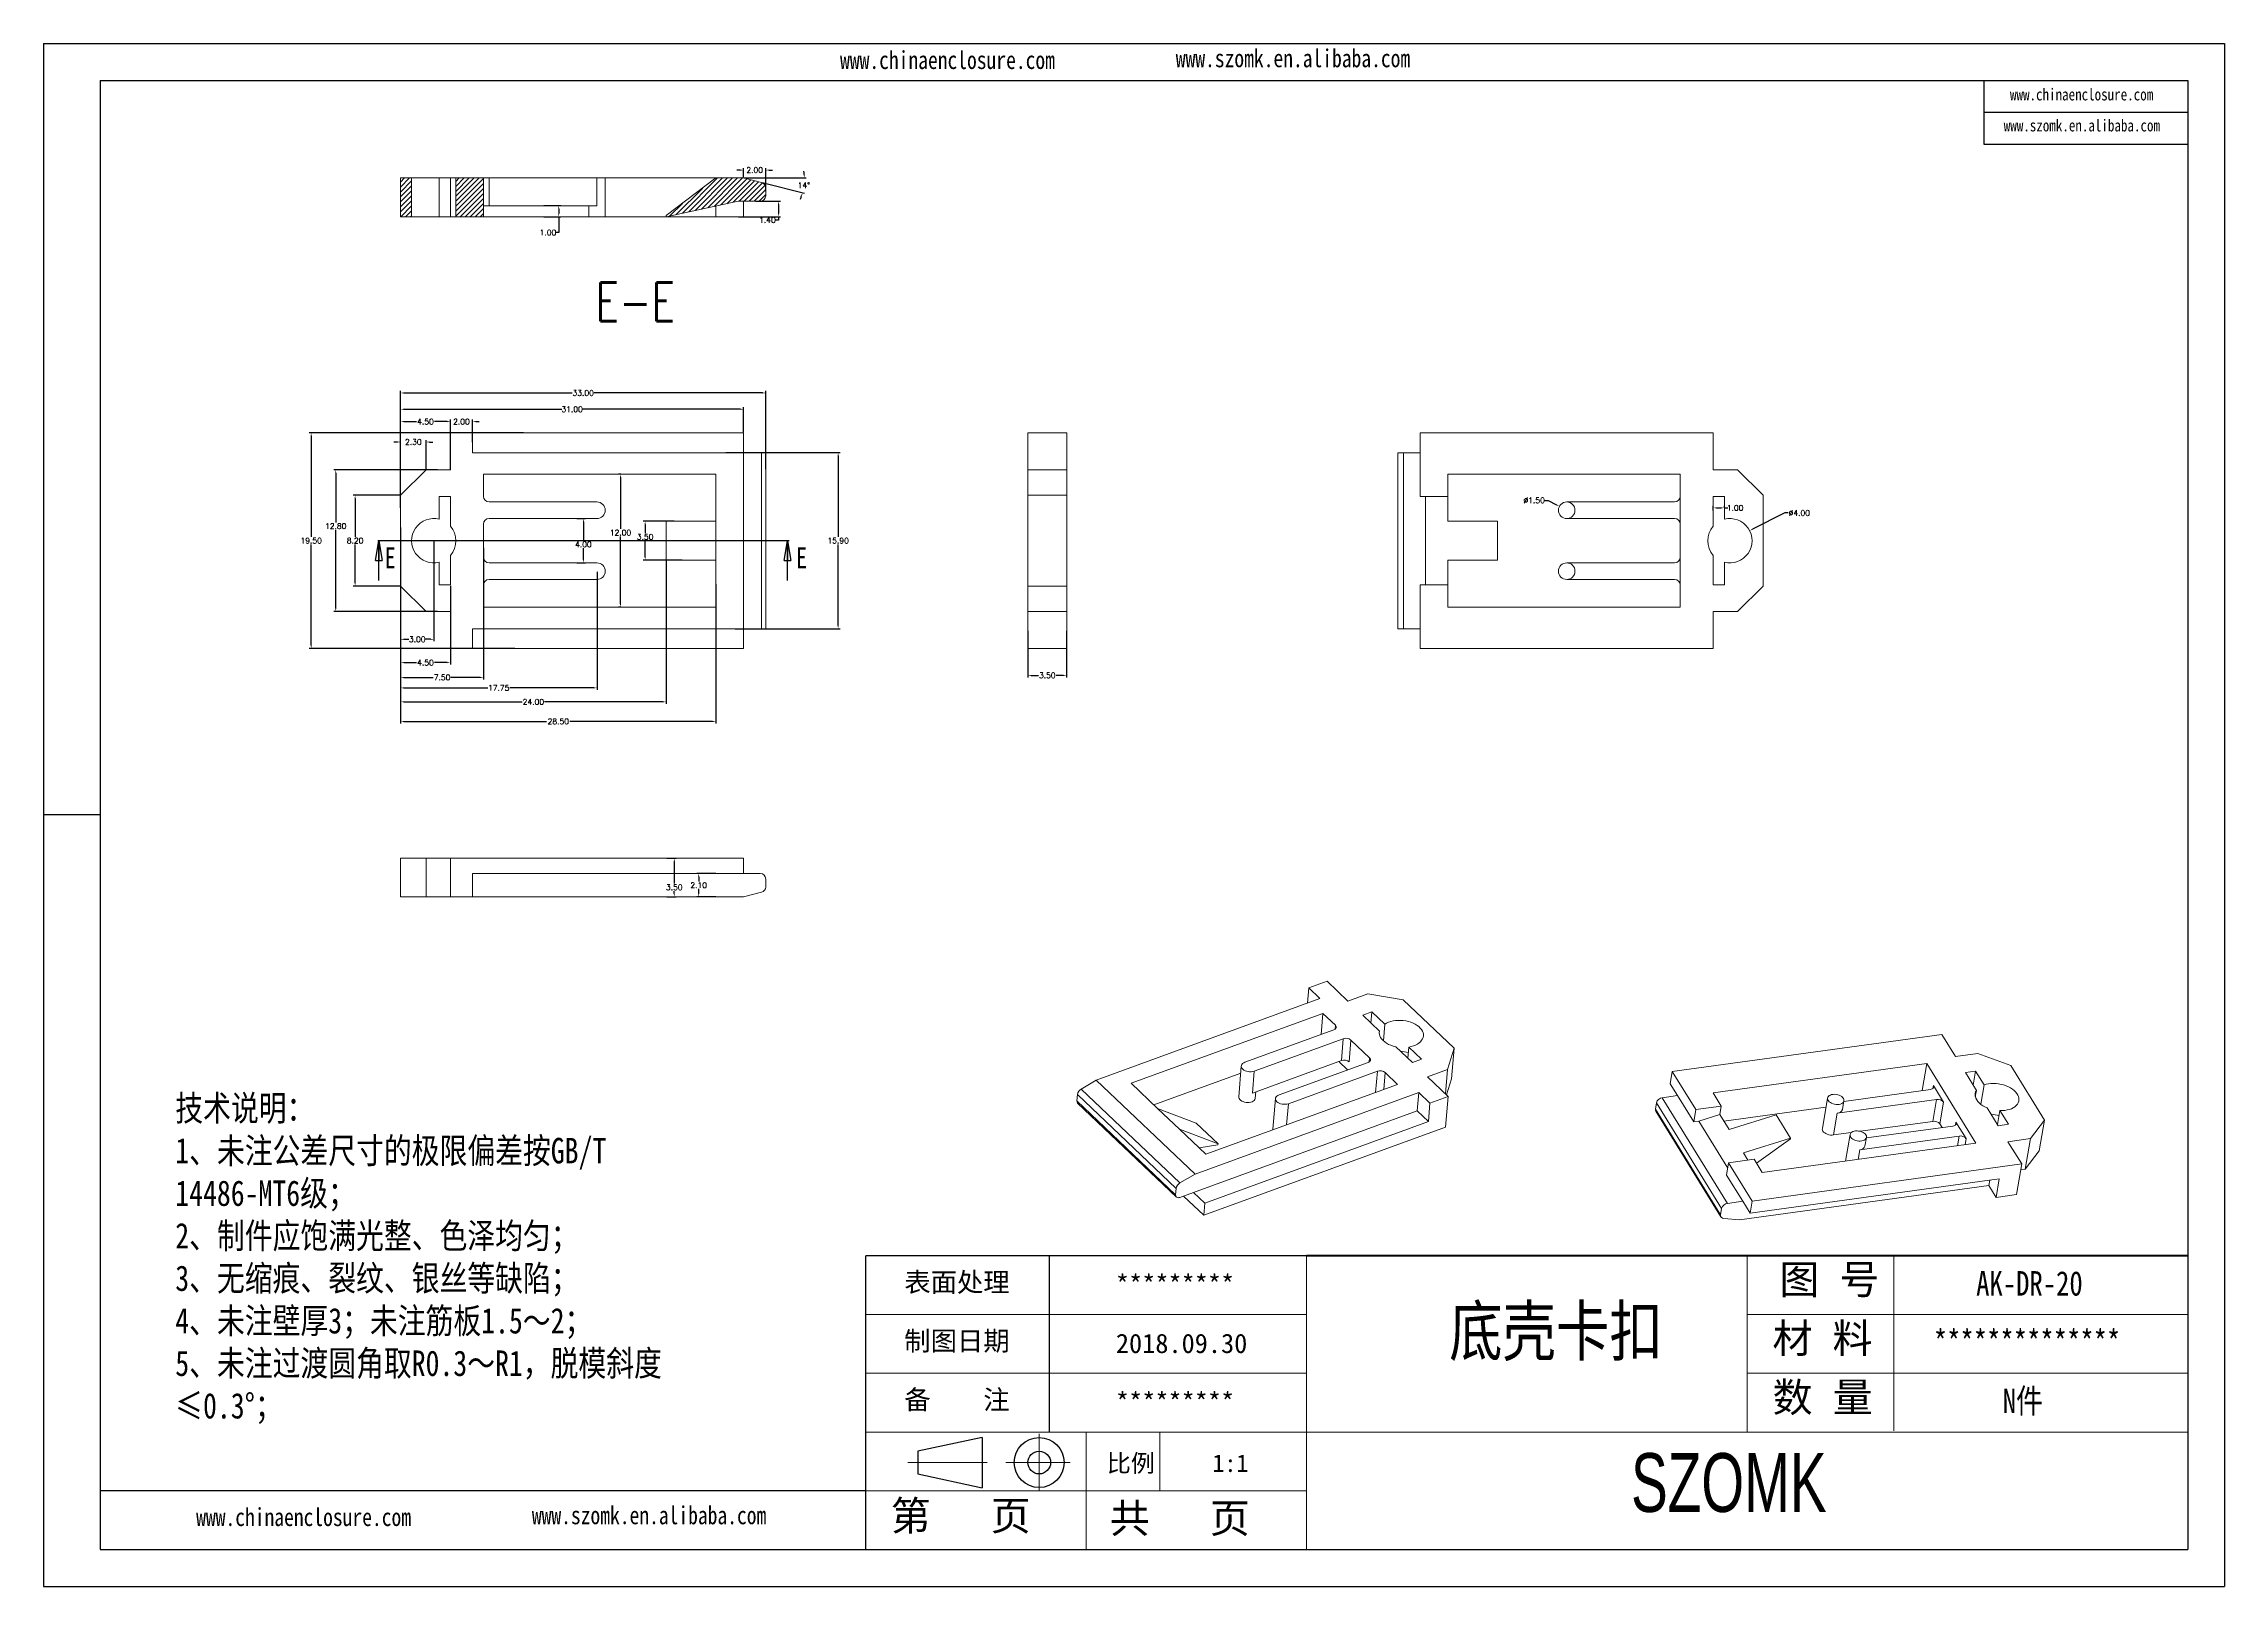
# Model space of a CAD drawing. Header units: inches. Extents: x 3261 to 5228, y 1126 to 1502.
# Drawn here: x 4927.7 to 5124.8, y 1125.7 to 1265 of the extents above; entities that cross this region are included whole.
import ezdxf

# ---------------------------------------------------------------- set-up
doc = ezdxf.new("R2010")
doc.units = ezdxf.units.IN
doc.header["$LTSCALE"] = 15
doc.linetypes.add('CENTER2', pattern=[28.575, 19.05, -3.175, 3.175, -3.175])
doc.layers.add('文字', color=81, linetype='Continuous')
for name, color, linetype, lineweight in [('粗实线', 7, 'Continuous', 30), ('细实线', 3, 'Continuous', 9), ('细点划线', 2, 'CENTER2', 9)]:
    doc.layers.add(name, color=color, linetype=linetype, lineweight=lineweight)
doc.styles.add('SLDTEXTSTYLE0', font='TXT', dxfattribs={"width": 0.75})
doc.styles.add('SLDTEXTSTYLE3', font='TXT', dxfattribs={"width": 0.75, "bigfont": 'bigfont'})
doc.styles.get("Standard").update_dxf_attribs({"font": 'txt', "bigfont": 'gbcbig.shx'})
doc.styles.add('宋体', font='', dxfattribs={"width": 0.8, "height": 3.5})
doc.styles.add('长仿宋', font='', dxfattribs={"width": 0.7, "height": 4})
doc.styles.get('宋体').set_extended_font_data('SimSun')
doc.styles.get('长仿宋').set_extended_font_data('SimSun')
doc.dimstyles.new('1', dxfattribs={"dimtxt": 0.5, "dimasz": 0.3, "dimexe": 0.18, "dimexo": 0.0625, "dimgap": 0.09, "dimtad": 0, "dimtih": 1, "dimtoh": 1, "dimzin": 0, "dimdsep": 46, "dimtxsty": 'Standard', "dimcen": 0, "dimadec": 0, "dimazin": 2, "dimtfac": 1, "dimtofl": 0, "dimtmove": 0, "dimatfit": 3, "dimfxl": 1, "dimtolj": 1, "dimtzin": 0, "dimarcsym": 0})

msp = doc.modelspace()

# ---------------------------------------------------------------- texts
at = {"color": 0, "linetype": 'Continuous', "lineweight": 0, "insert": (4981.205, 1243.43), "char_height": 3.5, "attachment_point": 2, "style": 'SLDTEXTSTYLE3'}
msp.add_mtext('E-E', dxfattribs=at)
at = {"color": 7, "linetype": 'Continuous', "char_height": 1.905, "attachment_point": 1, "style": 'SLDTEXTSTYLE0'}
for insert in [(4958.579, 1219.518), (4995.755, 1219.518)]:
    msp.add_mtext('E', dxfattribs=dict(at, insert=insert))
at = {"width": 992.20456, "attachment_point": 1}
for s, insert, char_height in [('{\\fSimHei|b0|i0|c134|p49;表面处理}', (5005.52, 1154.01), 1.74576), ('{\\fSimHei|b0|i0|c134|p49;*********}', (5024.641, 1153.785), 1.74576), ('{\\fSimHei|b0|i0|c134|p49;制图日期}', (5005.52, 1148.702), 1.74576), ('{\\fSimHei|b0|i0|c134|p49;2018.\\fSimHei|b0|i0|c0|p49;09\\fSimHei|b0|i0|c134|p49;.\\fSimHei|b0|i0|c0|p49;30}', (5024.641, 1148.477), 1.745763), ('{\\fSimHei|b0|i0|c134|p49;备    注}', (5005.52, 1143.393), 1.74576), ('{\\fSimHei|b0|i0|c134|p49;*********}', (5024.641, 1143.169), 1.74576)]:
    msp.add_mtext(s, dxfattribs=dict(at, insert=insert, char_height=char_height))
at = {"layer": '文字', "color": 0, "attachment_point": 1, "style": '宋体'}
for s, insert, char_height, width in [('www.chinaenclosure.com', (4999.714, 1264.334), 1.62202, 28.49727), ('www.szomk.en.alibaba.com', (5030.052, 1264.494), 1.62202, 28.49727), ('www.chinaenclosure.com', (5105.44, 1260.955), 1.08134, 18.99818), ('www.szomk.en.alibaba.com', (5104.875, 1258.155), 1.08134, 18.99818), ('{\\H1.111x;技术说明：\\P1、未注公差尺寸的极限偏差按GB/T 14486-MT6级；\\P2、制件应饱满光整、色泽均匀；\\P3、无缩痕、裂纹、银丝等缺陷；\\P4、未注壁厚3；未注筋板1.5～2；\\P5、未注过渡圆角取R0.3～R1，脱模斜度≤0.3%%D；}', (4939.639, 1170.006), 2.0736, 46.7066), ('{\\H1.111x;AK-DR-20}', (5102.383, 1154.13), 1.99066, 23.01422), ('底壳卡扣', (5054.757, 1150.934), 4.4237, 56.55516), ('{\\H1.111x;**************}', (5098.553, 1148.821), 1.99066, 23.01422), ('{\\H1.111x;N件}', (5104.79, 1143.513), 1.99066, 23.01422), ('www.chinaenclosure.com', (4941.524, 1132.729), 1.62202, 28.49727), ('www.szomk.en.alibaba.com', (4971.863, 1132.89), 1.62202, 28.49727)]:
    msp.add_mtext(s, dxfattribs=dict(at, insert=insert, char_height=char_height, width=width))
at = {"layer": '粗实线', "insert": (5071.197, 1137.69), "char_height": 5.30842, "width": 59.52863, "attachment_point": 1, "style": '长仿宋'}
msp.add_mtext('{\\fSTXinwei|b0|i0|c134|p2;SZOMK}', dxfattribs=at)
at = {"layer": '细实线', "color": 7, "attachment_point": 1}
for s, insert, char_height, width in [('{\\fSimSun|b0|i0|c134|p54;图 号}', (5084.603, 1154.711), 2.65421, 13.27104), ('{\\fSimSun|b0|i0|c134|p54;材 料   }', (5083.974, 1149.402), 2.65421, 13.27104), ('{\\fSimSun|b0|i0|c134|p54;数 量}', (5083.986, 1144.068), 2.65421, 11.99205), ('{\\fSimSun|b0|i0|c134|p54;比例}', (5023.822, 1137.581), 1.59252, 6.99069), ('{\\fSimSun|b0|i0|c134|p54;1:1}', (5033.361, 1137.581), 1.59252, 6.99069), ('{\\fSimSun|b0|i0|c134|p54;第   页}', (5004.291, 1133.37), 2.65421, 19.90656), ('{\\fSimSun|b0|i0|c134|p54; 共   页}', (5022.289, 1133.145), 2.65421, 19.90656)]:
    msp.add_mtext(s, dxfattribs=dict(at, insert=insert, char_height=char_height, width=width))

# ---------------------------------------------------------------- blocks, each defined once
blk = doc.blocks.new('_CLOSED')
at = {"color": 0, "linetype": 'ByBlock', "lineweight": -2}
for p, q in [((-1, 0.166667), (0, 0)), ((-1, 0.166667), (-1, -0.166667)), ((0, 0), (-1, -0.166667)), ((0, 0), (-1, 0))]:
    blk.add_line(p, q, dxfattribs=at)
blk = doc.blocks.new('*D100')
at = {"color": 0, "lineweight": -2}
for p, q in [((4960, 1223.06), (4960, 1231.04)), ((4960.3, 1230.86), (4961.45, 1230.86)), ((4964.2, 1230.86), (4963.05, 1230.86)), ((4964.5, 1226.57), (4964.5, 1231.04))]:
    blk.add_line(p, q, dxfattribs=at)
at = {"color": 0}
for points in [[(4960.3, 1230.91), (4960.3, 1230.81), (4960, 1230.86)], [(4964.2, 1230.91), (4964.2, 1230.81), (4964.5, 1230.86)]]:
    blk.add_solid(points, dxfattribs=at)
at = {"layer": 'Defpoints', "color": 0}
for p in [(4964.5, 1230.86), (4964.5, 1226.51), (4960, 1223)]:
    blk.add_point(p, dxfattribs=at)
at = {"color": 0, "insert": (4962.25, 1230.86), "char_height": 0.5, "attachment_point": 5}
blk.add_mtext('\\A1;4.50', dxfattribs=at)
blk = doc.blocks.new('*D101')
at = {"color": 0, "lineweight": -2}
for p, q in [((4964.2, 1230.86), (4963.9, 1230.86)), ((4964.5, 1228.24), (4964.5, 1231.04)), ((4966.5, 1229.02), (4966.5, 1231.04)), ((4966.8, 1230.86), (4967.1, 1230.86))]:
    blk.add_line(p, q, dxfattribs=at)
at = {"color": 0}
for points in [[(4964.2, 1230.91), (4964.2, 1230.81), (4964.5, 1230.86)], [(4966.8, 1230.91), (4966.8, 1230.81), (4966.5, 1230.86)]]:
    blk.add_solid(points, dxfattribs=at)
at = {"layer": 'Defpoints', "color": 0}
for p in [(4966.5, 1230.86), (4964.5, 1228.18), (4966.5, 1228.96)]:
    blk.add_point(p, dxfattribs=at)
at = {"color": 0, "insert": (4965.5, 1230.86), "char_height": 0.5, "attachment_point": 5}
blk.add_mtext('\\A1;2.00', dxfattribs=at)
blk = doc.blocks.new('*D102')
at = {"color": 0, "lineweight": -2}
for p, q in [((4959.7, 1229.02), (4959.4, 1229.02)), ((4960, 1224.27), (4960, 1229.2)), ((4962.3, 1226.57), (4962.3, 1229.2)), ((4962.6, 1229.02), (4962.9, 1229.02))]:
    blk.add_line(p, q, dxfattribs=at)
at = {"color": 0}
for points in [[(4959.7, 1229.07), (4959.7, 1228.97), (4960, 1229.02)], [(4962.6, 1229.07), (4962.6, 1228.97), (4962.3, 1229.02)]]:
    blk.add_solid(points, dxfattribs=at)
at = {"layer": 'Defpoints', "color": 0}
for p in [(4960, 1229.02), (4962.3, 1226.51), (4960, 1224.21)]:
    blk.add_point(p, dxfattribs=at)
at = {"color": 0, "insert": (4961.15, 1229.02), "char_height": 0.5, "attachment_point": 5}
blk.add_mtext('\\A1;2.30', dxfattribs=at)
blk = doc.blocks.new('*D103')
at = {"color": 0, "lineweight": -2}
for p, q in [((4960, 1223.6), (4960, 1232.16)), ((4960.3, 1231.98), (4974.57, 1231.98)), ((4990.7, 1231.98), (4976.42, 1231.98)), ((4991, 1229.92), (4991, 1232.16))]:
    blk.add_line(p, q, dxfattribs=at)
at = {"color": 0}
for points in [[(4960.3, 1232.03), (4960.3, 1231.93), (4960, 1231.98)], [(4990.7, 1232.03), (4990.7, 1231.93), (4991, 1231.98)]]:
    blk.add_solid(points, dxfattribs=at)
at = {"layer": 'Defpoints', "color": 0}
for p in [(4991, 1231.98), (4991, 1229.86), (4960, 1223.54)]:
    blk.add_point(p, dxfattribs=at)
at = {"color": 0, "insert": (4975.5, 1231.98), "char_height": 0.5, "attachment_point": 5}
blk.add_mtext('\\A1;31.00', dxfattribs=at)
blk = doc.blocks.new('*D104')
at = {"color": 0, "lineweight": -2}
for p, q in [((4960, 1223.06), (4960, 1233.63)), ((4960.3, 1233.45), (4975.49, 1233.45)), ((4992.7, 1233.45), (4977.5, 1233.45)), ((4993, 1226.56), (4993, 1233.63))]:
    blk.add_line(p, q, dxfattribs=at)
at = {"color": 0}
for points in [[(4960.3, 1233.5), (4960.3, 1233.4), (4960, 1233.45)], [(4992.7, 1233.5), (4992.7, 1233.4), (4993, 1233.45)]]:
    blk.add_solid(points, dxfattribs=at)
at = {"layer": 'Defpoints', "color": 0}
for p in [(4960, 1233.45), (4993, 1226.5), (4960, 1223)]:
    blk.add_point(p, dxfattribs=at)
at = {"color": 0, "insert": (4976.5, 1233.45), "char_height": 0.5, "attachment_point": 5}
blk.add_mtext('\\A1;33.00', dxfattribs=at)
blk = doc.blocks.new('*D105')
at = {"color": 0, "lineweight": -2}
for p, q in [((4963, 1220.04), (4963, 1211.02)), ((4960, 1217.99), (4960, 1211.02)), ((4960.3, 1211.2), (4960.74, 1211.2)), ((4962.7, 1211.2), (4962.25, 1211.2))]:
    blk.add_line(p, q, dxfattribs=at)
at = {"color": 0}
for points in [[(4960.3, 1211.25), (4960.3, 1211.15), (4960, 1211.2)], [(4962.7, 1211.25), (4962.7, 1211.15), (4963, 1211.2)]]:
    blk.add_solid(points, dxfattribs=at)
at = {"layer": 'Defpoints', "color": 0}
for p in [(4963, 1220.11), (4960, 1218.05), (4963, 1211.2)]:
    blk.add_point(p, dxfattribs=at)
at = {"color": 0, "insert": (4961.5, 1211.2), "char_height": 0.5, "attachment_point": 5}
blk.add_mtext('\\A1;3.00', dxfattribs=at)
blk = doc.blocks.new('*D106')
at = {"color": 0, "lineweight": -2}
for p, q in [((4960, 1218.61), (4960, 1208.91)), ((4964.5, 1216.04), (4964.5, 1208.91)), ((4960.3, 1209.09), (4961.45, 1209.09)), ((4964.2, 1209.09), (4963.05, 1209.09))]:
    blk.add_line(p, q, dxfattribs=at)
at = {"color": 0}
for points in [[(4960.3, 1209.14), (4960.3, 1209.04), (4960, 1209.09)], [(4964.2, 1209.14), (4964.2, 1209.04), (4964.5, 1209.09)]]:
    blk.add_solid(points, dxfattribs=at)
at = {"layer": 'Defpoints', "color": 0}
for p in [(4960, 1218.67), (4964.5, 1216.11), (4964.5, 1209.09)]:
    blk.add_point(p, dxfattribs=at)
at = {"color": 0, "insert": (4962.25, 1209.09), "char_height": 0.5, "attachment_point": 5}
blk.add_mtext('\\A1;4.50', dxfattribs=at)
blk = doc.blocks.new('*D107')
at = {"color": 0, "lineweight": -2}
for p, q in [((4960, 1218.55), (4960, 1207.58)), ((4967.5, 1219.45), (4967.5, 1207.58)), ((4960.3, 1207.76), (4962.95, 1207.76)), ((4967.2, 1207.76), (4964.55, 1207.76))]:
    blk.add_line(p, q, dxfattribs=at)
at = {"color": 0}
for points in [[(4960.3, 1207.81), (4960.3, 1207.71), (4960, 1207.76)], [(4967.2, 1207.81), (4967.2, 1207.71), (4967.5, 1207.76)]]:
    blk.add_solid(points, dxfattribs=at)
at = {"layer": 'Defpoints', "color": 0}
for p in [(4960, 1218.61), (4967.5, 1219.51), (4960, 1207.76)]:
    blk.add_point(p, dxfattribs=at)
at = {"color": 0, "insert": (4963.75, 1207.76), "char_height": 0.5, "attachment_point": 5}
blk.add_mtext('\\A1;7.50', dxfattribs=at)
blk = doc.blocks.new('*D108')
at = {"color": 0, "lineweight": -2}
for p, q in [((4960, 1221.29), (4960, 1206.63)), ((4977.75, 1217.29), (4977.75, 1206.63)), ((4960.3, 1206.81), (4967.87, 1206.81)), ((4977.45, 1206.81), (4969.88, 1206.81))]:
    blk.add_line(p, q, dxfattribs=at)
at = {"color": 0}
for points in [[(4960.3, 1206.86), (4960.3, 1206.76), (4960, 1206.81)], [(4977.45, 1206.86), (4977.45, 1206.76), (4977.75, 1206.81)]]:
    blk.add_solid(points, dxfattribs=at)
at = {"layer": 'Defpoints', "color": 0}
for p in [(4960, 1221.35), (4977.75, 1217.36), (4960, 1206.81)]:
    blk.add_point(p, dxfattribs=at)
at = {"color": 0, "insert": (4968.87, 1206.81), "char_height": 0.5, "attachment_point": 5}
blk.add_mtext('\\A1;17.75', dxfattribs=at)
blk = doc.blocks.new('*D109')
at = {"color": 0, "lineweight": -2}
for p, q in [((4960, 1221.23), (4960, 1205.37)), ((4984, 1218.29), (4984, 1205.37)), ((4960.3, 1205.55), (4970.99, 1205.55)), ((4983.7, 1205.55), (4973, 1205.55))]:
    blk.add_line(p, q, dxfattribs=at)
at = {"color": 0}
for points in [[(4960.3, 1205.6), (4960.3, 1205.5), (4960, 1205.55)], [(4983.7, 1205.6), (4983.7, 1205.5), (4984, 1205.55)]]:
    blk.add_solid(points, dxfattribs=at)
at = {"layer": 'Defpoints', "color": 0}
for p in [(4960, 1221.29), (4984, 1218.36), (4960, 1205.55)]:
    blk.add_point(p, dxfattribs=at)
at = {"color": 0, "insert": (4972, 1205.55), "char_height": 0.5, "attachment_point": 5}
blk.add_mtext('\\A1;24.00', dxfattribs=at)
blk = doc.blocks.new('*D110')
at = {"color": 0, "lineweight": -2}
for p, q in [((4960, 1218.61), (4960, 1203.6)), ((4988.5, 1216.17), (4988.5, 1203.6)), ((4960.3, 1203.78), (4973.2, 1203.78)), ((4988.2, 1203.78), (4975.3, 1203.78))]:
    blk.add_line(p, q, dxfattribs=at)
at = {"color": 0}
for points in [[(4960.3, 1203.83), (4960.3, 1203.73), (4960, 1203.78)], [(4988.2, 1203.83), (4988.2, 1203.73), (4988.5, 1203.78)]]:
    blk.add_solid(points, dxfattribs=at)
at = {"layer": 'Defpoints', "color": 0}
for p in [(4960, 1218.67), (4988.5, 1216.23), (4960, 1203.78)]:
    blk.add_point(p, dxfattribs=at)
at = {"color": 0, "insert": (4974.25, 1203.78), "char_height": 0.5, "attachment_point": 5}
blk.add_mtext('\\A1;28.50', dxfattribs=at)
blk = doc.blocks.new('*D111')
at = {"color": 0, "lineweight": -2}
for p, q in [((4959.93, 1224.21), (4955.71, 1224.21)), ((4955.89, 1223.91), (4955.89, 1220.45)), ((4955.89, 1216.31), (4955.89, 1219.77)), ((4959.93, 1216.01), (4955.71, 1216.01))]:
    blk.add_line(p, q, dxfattribs=at)
at = {"color": 0}
for points in [[(4955.84, 1223.91), (4955.94, 1223.91), (4955.89, 1224.21)], [(4955.84, 1216.31), (4955.94, 1216.31), (4955.89, 1216.01)]]:
    blk.add_solid(points, dxfattribs=at)
at = {"layer": 'Defpoints', "color": 0}
for p in [(4960, 1224.21), (4955.89, 1216.01), (4960, 1216.01)]:
    blk.add_point(p, dxfattribs=at)
at = {"color": 0, "insert": (4955.89, 1220.11), "char_height": 0.5, "attachment_point": 5}
blk.add_mtext('\\A1;8.20', dxfattribs=at)
blk = doc.blocks.new('*D112')
at = {"color": 0, "lineweight": -2}
for p, q in [((4963.33, 1226.51), (4953.96, 1226.51)), ((4954.14, 1226.21), (4954.14, 1221.76)), ((4954.14, 1214.01), (4954.14, 1221.08)), ((4963.33, 1213.71), (4953.96, 1213.71))]:
    blk.add_line(p, q, dxfattribs=at)
at = {"color": 0}
for points in [[(4954.09, 1226.21), (4954.19, 1226.21), (4954.14, 1226.51)], [(4954.09, 1214.01), (4954.19, 1214.01), (4954.14, 1213.71)]]:
    blk.add_solid(points, dxfattribs=at)
at = {"layer": 'Defpoints', "color": 0}
for p in [(4963.4, 1226.51), (4954.14, 1213.71), (4963.4, 1213.71)]:
    blk.add_point(p, dxfattribs=at)
at = {"color": 0, "insert": (4954.14, 1221.42), "char_height": 0.5, "attachment_point": 5}
blk.add_mtext('\\A1;12.80', dxfattribs=at)
blk = doc.blocks.new('*D113')
at = {"color": 0, "lineweight": -2}
for p, q in [((4971.12, 1229.86), (4951.74, 1229.86)), ((4951.92, 1229.56), (4951.92, 1220.45)), ((4951.92, 1210.66), (4951.92, 1219.77)), ((4970.31, 1210.36), (4951.74, 1210.36))]:
    blk.add_line(p, q, dxfattribs=at)
at = {"color": 0}
for points in [[(4951.87, 1229.56), (4951.97, 1229.56), (4951.92, 1229.86)], [(4951.87, 1210.66), (4951.97, 1210.66), (4951.92, 1210.36)]]:
    blk.add_solid(points, dxfattribs=at)
at = {"layer": 'Defpoints', "color": 0}
for p in [(4951.92, 1229.86), (4971.19, 1229.86), (4970.37, 1210.36)]:
    blk.add_point(p, dxfattribs=at)
at = {"color": 0, "insert": (4951.92, 1220.11), "char_height": 0.5, "attachment_point": 5}
blk.add_mtext('\\A1;19.50', dxfattribs=at)
blk = doc.blocks.new('*D114')
at = {"color": 0, "lineweight": -2}
for p, q in [((4975.92, 1222.11), (4976.7, 1222.11)), ((4976.52, 1221.81), (4976.52, 1220.11)), ((4975.92, 1218.11), (4976.7, 1218.11)), ((4976.52, 1218.41), (4976.52, 1219.43))]:
    blk.add_line(p, q, dxfattribs=at)
at = {"color": 0}
for points in [[(4976.47, 1221.81), (4976.57, 1221.81), (4976.52, 1222.11)], [(4976.47, 1218.41), (4976.57, 1218.41), (4976.52, 1218.11)]]:
    blk.add_solid(points, dxfattribs=at)
at = {"layer": 'Defpoints', "color": 0}
for p in [(4975.86, 1222.11), (4976.52, 1222.11), (4975.86, 1218.11)]:
    blk.add_point(p, dxfattribs=at)
at = {"color": 0, "insert": (4976.52, 1219.77), "char_height": 0.5, "attachment_point": 5}
blk.add_mtext('\\A1;4.00', dxfattribs=at)
blk = doc.blocks.new('*D115')
at = {"color": 0, "lineweight": -2}
for p, q in [((4984.71, 1221.86), (4981.92, 1221.86)), ((4982.1, 1221.56), (4982.1, 1220.79)), ((4982.1, 1218.66), (4982.1, 1220.11)), ((4985.44, 1218.36), (4981.92, 1218.36))]:
    blk.add_line(p, q, dxfattribs=at)
at = {"color": 0}
for points in [[(4982.05, 1221.56), (4982.15, 1221.56), (4982.1, 1221.86)], [(4982.05, 1218.66), (4982.15, 1218.66), (4982.1, 1218.36)]]:
    blk.add_solid(points, dxfattribs=at)
at = {"layer": 'Defpoints', "color": 0}
for p in [(4984.77, 1221.86), (4982.1, 1218.36), (4985.5, 1218.36)]:
    blk.add_point(p, dxfattribs=at)
at = {"color": 0, "insert": (4982.1, 1220.45), "char_height": 0.5, "attachment_point": 5}
blk.add_mtext('\\A1;3.50', dxfattribs=at)
blk = doc.blocks.new('*D116')
at = {"color": 0, "lineweight": -2}
for p, q in [((4979.9, 1226.11), (4979.69, 1226.11)), ((4979.87, 1225.81), (4979.87, 1221.17)), ((4979.87, 1214.41), (4979.87, 1220.49)), ((4979.9, 1214.11), (4979.69, 1214.11))]:
    blk.add_line(p, q, dxfattribs=at)
at = {"color": 0}
for points in [[(4979.82, 1225.81), (4979.92, 1225.81), (4979.87, 1226.11)], [(4979.82, 1214.41), (4979.92, 1214.41), (4979.87, 1214.11)]]:
    blk.add_solid(points, dxfattribs=at)
at = {"layer": 'Defpoints', "color": 0}
for p in [(4979.96, 1226.11), (4979.87, 1214.11), (4979.96, 1214.11)]:
    blk.add_point(p, dxfattribs=at)
at = {"color": 0, "insert": (4979.87, 1220.83), "char_height": 0.5, "attachment_point": 5}
blk.add_mtext('\\A1;12.00', dxfattribs=at)
blk = doc.blocks.new('*D117')
at = {"color": 0, "lineweight": -2}
for p, q in [((4989.4, 1228.06), (4999.72, 1228.06)), ((4999.54, 1227.76), (4999.54, 1220.45)), ((4999.54, 1212.46), (4999.54, 1219.77)), ((4990.25, 1212.16), (4999.72, 1212.16))]:
    blk.add_line(p, q, dxfattribs=at)
at = {"color": 0}
for points in [[(4999.49, 1227.76), (4999.59, 1227.76), (4999.54, 1228.06)], [(4999.49, 1212.46), (4999.59, 1212.46), (4999.54, 1212.16)]]:
    blk.add_solid(points, dxfattribs=at)
at = {"layer": 'Defpoints', "color": 0}
for p in [(4989.34, 1228.06), (4999.54, 1228.06), (4990.18, 1212.16)]:
    blk.add_point(p, dxfattribs=at)
at = {"color": 0, "insert": (4999.54, 1220.11), "char_height": 0.5, "attachment_point": 5}
blk.add_mtext('\\A1;15.90', dxfattribs=at)
blk = doc.blocks.new('*D118')
at = {"color": 0, "lineweight": -2}
for p, q in [((5016.69, 1211.97), (5016.69, 1207.76)), ((5020.19, 1211.97), (5020.19, 1207.76)), ((5016.99, 1207.94), (5017.64, 1207.94)), ((5019.89, 1207.94), (5019.24, 1207.94))]:
    blk.add_line(p, q, dxfattribs=at)
at = {"color": 0}
for points in [[(5016.99, 1207.99), (5016.99, 1207.89), (5016.69, 1207.94)], [(5019.89, 1207.99), (5019.89, 1207.89), (5020.19, 1207.94)]]:
    blk.add_solid(points, dxfattribs=at)
at = {"layer": 'Defpoints', "color": 0}
for p in [(5016.69, 1212.03), (5020.19, 1212.03), (5020.19, 1207.94)]:
    blk.add_point(p, dxfattribs=at)
at = {"color": 0, "insert": (5018.44, 1207.94), "char_height": 0.5, "attachment_point": 5}
blk.add_mtext('\\A1;3.50', dxfattribs=at)
blk = doc.blocks.new('*D119')
at = {"color": 0, "lineweight": -2}
for p, q in [((4988.49, 1190.04), (4986.76, 1190.04)), ((4986.94, 1189.74), (4986.94, 1189.33)), ((4986.94, 1188.24), (4986.94, 1188.65)), ((4988.49, 1187.94), (4986.76, 1187.94))]:
    blk.add_line(p, q, dxfattribs=at)
at = {"color": 0}
for points in [[(4986.89, 1189.74), (4986.99, 1189.74), (4986.94, 1190.04)], [(4986.89, 1188.24), (4986.99, 1188.24), (4986.94, 1187.94)]]:
    blk.add_solid(points, dxfattribs=at)
at = {"layer": 'Defpoints', "color": 0}
for p in [(4986.94, 1190.04), (4988.55, 1190.04), (4988.55, 1187.94)]:
    blk.add_point(p, dxfattribs=at)
at = {"color": 0, "insert": (4986.94, 1188.99), "char_height": 0.5, "attachment_point": 5}
blk.add_mtext('\\A1;2.10', dxfattribs=at)
blk = doc.blocks.new('*D120')
at = {"color": 0, "lineweight": -2}
for p, q in [((4984.06, 1191.44), (4984.91, 1191.44)), ((4984.73, 1191.14), (4984.73, 1189.14)), ((4984.73, 1188.24), (4984.73, 1188.46)), ((4984.06, 1187.94), (4984.91, 1187.94))]:
    blk.add_line(p, q, dxfattribs=at)
at = {"color": 0}
for points in [[(4984.68, 1191.14), (4984.78, 1191.14), (4984.73, 1191.44)], [(4984.68, 1188.24), (4984.78, 1188.24), (4984.73, 1187.94)]]:
    blk.add_solid(points, dxfattribs=at)
at = {"layer": 'Defpoints', "color": 0}
for p in [(4983.99, 1191.44), (4984.73, 1191.44), (4983.99, 1187.94)]:
    blk.add_point(p, dxfattribs=at)
at = {"color": 0, "insert": (4984.73, 1188.8), "char_height": 0.5, "attachment_point": 5}
blk.add_mtext('\\A1;3.50', dxfattribs=at)
blk = doc.blocks.new('*D121')
at = {"color": 0, "lineweight": -2}
for p, q in [((5085.09, 1222.61), (5082.18, 1221.14)), ((5085.39, 1222.61), (5085.09, 1222.61))]:
    blk.add_line(p, q, dxfattribs=at)
at = {"color": 0}
blk.add_solid([(5082.16, 1221.19), (5082.21, 1221.1), (5081.92, 1221.01)], dxfattribs=at)
at = {"layer": 'Defpoints', "color": 0}
for p in [(5081.92, 1221.01), (5078.34, 1219.2)]:
    blk.add_point(p, dxfattribs=at)
at = {"color": 0, "insert": (5086.4, 1222.61), "char_height": 0.5, "attachment_point": 5}
blk.add_mtext('\\A1;∅4.00', dxfattribs=at)
blk = doc.blocks.new('*D122')
at = {"color": 0, "lineweight": -2}
for p, q in [((5063.4, 1223.75), (5063.7, 1223.75)), ((5063.7, 1223.75), (5064.45, 1223.35))]:
    blk.add_line(p, q, dxfattribs=at)
at = {"color": 0}
blk.add_solid([(5064.48, 1223.39), (5064.43, 1223.31), (5064.72, 1223.21)], dxfattribs=at)
at = {"layer": 'Defpoints', "color": 0}
for p in [(5064.72, 1223.21), (5066.04, 1222.5)]:
    blk.add_point(p, dxfattribs=at)
at = {"color": 0, "insert": (5062.44, 1223.75), "char_height": 0.5, "attachment_point": 5}
blk.add_mtext('\\A1;∅1.50', dxfattribs=at)
blk = doc.blocks.new('*D123')
at = {"color": 0, "lineweight": -2}
for p, q in [((5078.63, 1222.83), (5078.63, 1223.25)), ((5078.93, 1223.07), (5079.33, 1223.07)), ((5079.63, 1223.14), (5079.63, 1223.25)), ((5079.63, 1223.07), (5079.93, 1223.07))]:
    blk.add_line(p, q, dxfattribs=at)
at = {"color": 0}
for points in [[(5078.93, 1223.12), (5078.93, 1223.02), (5078.63, 1223.07)], [(5079.33, 1223.12), (5079.33, 1223.02), (5079.63, 1223.07)]]:
    blk.add_solid(points, dxfattribs=at)
at = {"layer": 'Defpoints', "color": 0}
for p in [(5078.63, 1222.77), (5079.63, 1223.07), (5079.63, 1223.07)]:
    blk.add_point(p, dxfattribs=at)
at = {"color": 0, "insert": (5080.6, 1223.07), "char_height": 0.5, "attachment_point": 5}
blk.add_mtext('\\A1;1.00', dxfattribs=at)
blk = doc.blocks.new('*D124')
at = {"color": 0, "lineweight": -2}
for p, q in [((4992.09, 1250.77), (4994.34, 1250.77)), ((4994.16, 1250.47), (4994.16, 1249.67)), ((4990.54, 1249.37), (4994.34, 1249.37)), ((4994.16, 1249.07), (4993.86, 1249.07)), ((4994.16, 1249.37), (4994.16, 1249.07))]:
    blk.add_line(p, q, dxfattribs=at)
at = {"color": 0}
for points in [[(4994.11, 1250.47), (4994.21, 1250.47), (4994.16, 1250.77)], [(4994.11, 1249.67), (4994.21, 1249.67), (4994.16, 1249.37)]]:
    blk.add_solid(points, dxfattribs=at)
at = {"layer": 'Defpoints', "color": 0}
for p in [(4992.02, 1250.77), (4990.47, 1249.37), (4994.16, 1249.37)]:
    blk.add_point(p, dxfattribs=at)
at = {"color": 0, "insert": (4993.15, 1249.07), "char_height": 0.5, "attachment_point": 5}
blk.add_mtext('\\A1;1.40', dxfattribs=at)
blk = doc.blocks.new('*D125')
at = {"color": 0, "lineweight": -2}
for p, q in [((4990.7, 1253.58), (4990.4, 1253.58)), ((4991, 1252.93), (4991, 1253.76)), ((4993, 1251.68), (4993, 1253.76)), ((4993.3, 1253.58), (4993.6, 1253.58))]:
    blk.add_line(p, q, dxfattribs=at)
at = {"color": 0}
for points in [[(4990.7, 1253.63), (4990.7, 1253.53), (4991, 1253.58)], [(4993.3, 1253.63), (4993.3, 1253.53), (4993, 1253.58)]]:
    blk.add_solid(points, dxfattribs=at)
at = {"layer": 'Defpoints', "color": 0}
for p in [(4991, 1253.58), (4991, 1252.87), (4993, 1251.62)]:
    blk.add_point(p, dxfattribs=at)
at = {"color": 0, "insert": (4992, 1253.58), "char_height": 0.5, "attachment_point": 5}
blk.add_mtext('\\A1;2.00', dxfattribs=at)
blk = doc.blocks.new('*D126')
at = {"color": 0, "lineweight": -2}
for p, q in [((4991.06, 1252.87), (4996.66, 1252.87)), ((4992.68, 1252.45), (4996.49, 1251.49))]:
    blk.add_line(p, q, dxfattribs=at)
for start, end in [(3.1369, 6.2739), (339.6899, 342.8268)]:
    blk.add_arc((4991, 1252.87), 5.48, start, end, dxfattribs=at)
at = {"color": 0}
for points in [[(4996.18, 1251.26), (4996.28, 1251.24), (4996.31, 1251.54)], [(4996.52, 1253.17), (4996.42, 1253.17), (4996.48, 1252.87)]]:
    blk.add_solid(points, dxfattribs=at)
at = {"layer": 'Defpoints', "color": 0}
for p in [(4988.5, 1252.87), (4991, 1252.87), (4991, 1252.87), (4992.62, 1252.46), (4996.4, 1251.98)]:
    blk.add_point(p, dxfattribs=at)
at = {"color": 0, "insert": (4996.44, 1252.2), "char_height": 0.5, "attachment_point": 5}
blk.add_mtext('\\A1;14°', dxfattribs=at)
blk = doc.blocks.new('*D127')
at = {"color": 0, "lineweight": -2}
for p, q in [((4972.93, 1250.37), (4974.47, 1250.37)), ((4974.29, 1250.07), (4974.29, 1249.67)), ((4972.93, 1249.37), (4974.47, 1249.37)), ((4974.29, 1247.94), (4973.99, 1247.94)), ((4974.29, 1249.37), (4974.29, 1247.94))]:
    blk.add_line(p, q, dxfattribs=at)
at = {"color": 0}
for points in [[(4974.24, 1250.07), (4974.34, 1250.07), (4974.29, 1250.37)], [(4974.24, 1249.67), (4974.34, 1249.67), (4974.29, 1249.37)]]:
    blk.add_solid(points, dxfattribs=at)
at = {"layer": 'Defpoints', "color": 0}
for p in [(4972.87, 1250.37), (4972.87, 1249.37), (4974.29, 1249.37)]:
    blk.add_point(p, dxfattribs=at)
at = {"color": 0, "insert": (4973.32, 1247.94), "char_height": 0.5, "attachment_point": 5}
blk.add_mtext('\\A1;1.00', dxfattribs=at)

# ---------------------------------------------------------------- dimensions: what is measured, and where the dimension line sits
dim = msp.add_angular_dim_2l(base=(4996.404, 1251.976), line1=((4990.997, 1252.867), (4988.497, 1252.867)), line2=((4990.997, 1252.867), (4992.618, 1252.462)), dimstyle='1')
dim.commit()
dim.dimension.update_dxf_attribs({"geometry": '*D126', "text_midpoint": (4996.436, 1252.198)})
for base, p1, p2, picture, middle in [((4990.997, 1253.578), (4992.997, 1251.622), (4990.997, 1252.867), '*D125', (4991.997, 1253.578)), ((4959.997, 1233.449), (4992.997, 1226.502), (4959.997, 1222.997), '*D104', (4976.497, 1233.449)), ((4990.997, 1231.975), (4959.997, 1223.537), (4990.997, 1229.856), '*D103', (4975.497, 1231.975)), ((4964.497, 1230.864), (4959.997, 1222.997), (4964.497, 1226.506), '*D100', (4962.247, 1230.864)), ((4966.497, 1230.864), (4964.497, 1228.181), (4966.497, 1228.956), '*D101', (4965.497, 1230.864)), ((4959.997, 1229.019), (4962.297, 1226.506), (4959.997, 1224.206), '*D102', (4961.147, 1229.019)), ((5079.63, 1223.074), (5078.63, 1222.767), (5079.63, 1223.074), '*D123', (5080.603, 1223.074)), ((4959.997, 1205.55), (4983.997, 1218.356), (4959.997, 1221.289), '*D109', (4971.997, 1205.55)), ((4962.997, 1211.199), (4959.997, 1218.049), (4962.997, 1220.106), '*D105', (4961.497, 1211.199)), ((4964.497, 1209.09), (4959.997, 1218.671), (4964.497, 1216.106), '*D106', (4962.247, 1209.09)), ((4959.997, 1203.776), (4988.497, 1216.231), (4959.997, 1218.671), '*D110', (4974.247, 1203.776)), ((5020.193, 1207.944), (5016.693, 1212.031), (5020.193, 1212.031), '*D118', (5018.443, 1207.944))]:
    dim = msp.add_linear_dim(base=base, p1=p1, p2=p2, dimstyle='1')
    dim.commit()
    dim.dimension.update_dxf_attribs({"geometry": picture, "text_midpoint": middle})
for base, p1, p2, picture, middle in [((4974.292, 1249.367), (4972.872, 1250.367), (4972.872, 1249.367), '*D127', (4973.318, 1247.943)), ((4954.136, 1213.706), (4963.397, 1226.506), (4963.397, 1213.706), '*D112', (4954.136, 1221.416)), ((4979.874, 1214.106), (4979.964, 1226.106), (4979.964, 1214.106), '*D116', (4979.874, 1220.832)), ((4976.52, 1222.106), (4975.86, 1218.106), (4975.86, 1222.106), '*D114', (4976.52, 1219.766)), ((4982.102, 1218.356), (4984.768, 1221.856), (4985.501, 1218.356), '*D115', (4982.102, 1220.446)), ((4984.734, 1191.444), (4983.993, 1187.944), (4983.993, 1191.444), '*D120', (4984.734, 1188.799))]:
    dim = msp.add_linear_dim(base=base, p1=p1, p2=p2, angle=90, dimstyle='1')
    dim.commit()
    dim.dimension.update_dxf_attribs({"geometry": picture, "text_midpoint": middle, "dimtype": 160})
for base, p1, p2, picture, middle in [((4994.162, 1249.367), (4992.025, 1250.767), (4990.473, 1249.367), '*D124', (4993.147, 1249.067)), ((4951.919, 1229.856), (4970.372, 1210.356), (4971.187, 1229.856), '*D113', (4951.919, 1220.106)), ((4999.54, 1228.056), (4990.183, 1212.156), (4989.336, 1228.056), '*D117', (4999.54, 1220.106)), ((4955.89, 1216.006), (4959.997, 1224.206), (4959.997, 1216.006), '*D111', (4955.89, 1220.106)), ((4986.935, 1190.044), (4988.549, 1187.944), (4988.549, 1190.044), '*D119', (4986.935, 1188.994))]:
    dim = msp.add_linear_dim(base=base, p1=p1, p2=p2, angle=90, dimstyle='1')
    dim.commit()
    dim.dimension.update_dxf_attribs({"geometry": picture, "text_midpoint": middle})
for p1, p2, picture, middle in [((5066.041, 1222.502), (5064.718, 1223.209), '*D122', (5062.436, 1223.753)), ((5078.345, 1219.204), (5081.915, 1221.007), '*D121', (5086.4, 1222.612))]:
    dim = msp.add_diameter_dim_2p(p1=p1, p2=p2, dimstyle='1')
    dim.commit()
    dim.dimension.update_dxf_attribs({"geometry": picture, "text_midpoint": middle, "dimtype": 163})
for base, p1, p2, picture, middle in [((4959.997, 1206.811), (4977.747, 1217.356), (4959.997, 1221.352), '*D108', (4968.872, 1206.811)), ((4959.997, 1207.758), (4967.497, 1219.515), (4959.997, 1218.609), '*D107', (4963.747, 1207.758))]:
    dim = msp.add_linear_dim(base=base, p1=p1, p2=p2, dimstyle='1')
    dim.commit()
    dim.dimension.update_dxf_attribs({"geometry": picture, "text_midpoint": middle, "dimtype": 160})

# ---------------------------------------------------------------- hatches: boundary and pattern name
at = {"linetype": 'Continuous', "lineweight": 0}
h = msp.add_hatch(dxfattribs=at)
h.set_pattern_fill('ANSI31', color=4, scale=0.1, style=0)
h.paths.add_polyline_path([(4959.997, 1249.367), (4960.997, 1249.367), (4960.997, 1252.867), (4959.997, 1252.867)], flags=0)
h = msp.add_hatch(dxfattribs=at)
h.set_pattern_fill('ANSI31', color=4, scale=0.1, style=0)
h.paths.add_polyline_path([(4967.497, 1252.867), (4964.997, 1252.867), (4964.997, 1249.367), (4967.497, 1249.367)], flags=0)
h = msp.add_hatch(dxfattribs=at)
h.set_pattern_fill('ANSI31', color=4, scale=0.1, style=0)
edge = h.paths.add_edge_path(flags=0)
edge.add_line((4983.997, 1249.367), (4990.497, 1250.767))
edge.add_line((4990.497, 1250.767), (4992.497, 1250.767))
edge.add_arc((4992.497, 1251.267), 0.5, 270, 360)
edge.add_line((4992.997, 1251.267), (4992.997, 1251.977))
edge.add_arc((4992.497, 1251.977), 0.5, 0, 75.96376)
edge.add_line((4992.618, 1252.462), (4990.997, 1252.867))
edge.add_line((4990.997, 1252.867), (4988.497, 1252.867))
edge.add_line((4988.497, 1252.867), (4983.997, 1249.467))
edge.add_line((4983.997, 1249.467), (4983.997, 1249.367))

# ---------------------------------------------------------------- linework, layer by layer
for p, q in [((4927.74, 1265.003), (5124.815, 1265.003)), ((4927.74, 1265.003), (4927.74, 1125.657)), ((5124.815, 1265.003), (5124.815, 1125.657)), ((4932.84, 1261.685), (5121.497, 1261.685)), ((4932.84, 1261.685), (4932.84, 1128.974)), ((5103.065, 1261.685), (5103.065, 1255.925)), ((5121.497, 1261.685), (5121.497, 1128.974)), ((5103.065, 1258.805), (5121.497, 1258.805)), ((5103.065, 1255.925), (5121.497, 1255.925)), ((4932.84, 1195.33), (4927.74, 1195.33)), ((4927.74, 1190.169), (4927.74, 1125.657)), ((5041.871, 1155.516), (5002.058, 1155.516)), ((5002.058, 1128.974), (5002.058, 1155.516)), ((5018.647, 1139.591), (5018.647, 1155.516)), ((5002.058, 1134.283), (4932.84, 1134.283)), ((4932.84, 1128.974), (5121.497, 1128.974)), ((4927.74, 1125.657), (5124.815, 1125.657)), ((4927.74, 1125.657), (5018.978, 1125.657))]:
    msp.add_line(p, q)
at = {"color": 7, "linetype": 'Continuous', "lineweight": 15}
for p, q in [((4959.997, 1252.867), (4959.997, 1249.367)), ((4960.997, 1252.867), (4959.997, 1252.867)), ((4960.997, 1249.367), (4960.997, 1252.867)), ((4963.497, 1252.867), (4960.997, 1252.867)), ((4963.497, 1249.367), (4963.497, 1252.867)), ((4964.497, 1252.867), (4963.497, 1252.867)), ((4964.497, 1252.867), (4964.497, 1249.367)), ((4964.997, 1252.867), (4964.497, 1252.867)), ((4964.997, 1252.867), (4964.997, 1249.367)), ((4967.497, 1252.867), (4964.997, 1252.867)), ((4967.497, 1249.367), (4967.497, 1252.867)), ((4967.497, 1252.867), (4967.997, 1252.867)), ((4967.997, 1252.867), (4967.997, 1250.367)), ((4967.997, 1252.867), (4977.747, 1252.867)), ((4977.747, 1250.367), (4977.747, 1252.867)), ((4977.747, 1252.867), (4978.497, 1252.867)), ((4978.497, 1249.367), (4978.497, 1252.867)), ((4988.497, 1252.867), (4978.497, 1252.867)), ((4983.997, 1249.467), (4988.497, 1252.867)), ((4990.997, 1252.867), (4988.497, 1252.867)), ((4990.997, 1252.867), (4992.618, 1252.462)), ((4992.997, 1251.267), (4992.997, 1251.977)), ((4967.997, 1250.367), (4967.497, 1250.367)), ((4967.997, 1250.367), (4977.747, 1250.367)), ((4976.997, 1250.367), (4976.997, 1249.367)), ((4990.497, 1250.767), (4983.997, 1249.367)), ((4983.997, 1249.367), (4983.997, 1249.467)), ((4988.497, 1249.367), (4988.497, 1250.337)), ((4990.497, 1250.767), (4992.497, 1250.767)), ((4990.997, 1249.367), (4990.997, 1250.767)), ((4960.997, 1249.367), (4959.997, 1249.367)), ((4963.497, 1249.367), (4960.997, 1249.367)), ((4964.497, 1249.367), (4963.497, 1249.367)), ((4964.997, 1249.367), (4964.497, 1249.367)), ((4967.497, 1249.367), (4964.997, 1249.367)), ((4967.497, 1249.367), (4976.997, 1249.367)), ((4978.497, 1249.367), (4976.997, 1249.367)), ((4978.497, 1249.367), (4988.497, 1249.367)), ((4990.997, 1249.367), (4988.497, 1249.367)), ((4964.497, 1226.506), (4964.497, 1229.856)), ((4966.497, 1229.856), (4964.497, 1229.856)), ((4966.497, 1229.856), (4966.497, 1228.056)), ((4990.997, 1229.856), (4966.497, 1229.856)), ((4990.997, 1228.056), (4990.997, 1229.856)), ((5016.693, 1229.856), (5020.193, 1229.856)), ((5016.693, 1226.506), (5016.693, 1229.856)), ((5020.193, 1226.506), (5020.193, 1229.856)), ((5052.13, 1229.856), (5078.63, 1229.856)), ((5052.13, 1224.106), (5052.13, 1229.856)), ((5078.63, 1226.506), (5078.63, 1229.856)), ((4966.497, 1228.056), (4990.997, 1228.056)), ((4990.997, 1212.156), (4990.997, 1228.056)), ((4990.997, 1228.056), (4992.618, 1228.056)), ((4992.618, 1212.156), (4992.618, 1228.056)), ((4992.618, 1228.056), (4992.997, 1228.056)), ((4992.997, 1228.056), (4992.997, 1212.156)), ((5050.13, 1212.156), (5050.13, 1228.056)), ((5050.13, 1228.056), (5050.63, 1228.056)), ((5050.63, 1228.056), (5050.63, 1212.156)), ((5050.63, 1228.056), (5052.13, 1228.056)), ((4962.297, 1226.506), (4959.997, 1224.206)), ((4962.297, 1226.506), (4964.497, 1226.506)), ((4988.497, 1226.106), (4967.497, 1226.106)), ((4967.497, 1226.106), (4967.497, 1224.106)), ((4988.497, 1221.856), (4988.497, 1226.106)), ((5016.693, 1226.506), (5020.193, 1226.506)), ((5016.693, 1224.206), (5016.693, 1226.506)), ((5020.193, 1226.506), (5020.193, 1224.206)), ((5054.63, 1224.106), (5054.63, 1226.106)), ((5075.63, 1226.106), (5054.63, 1226.106)), ((5075.63, 1214.106), (5075.63, 1226.106)), ((5080.83, 1226.506), (5078.63, 1226.506)), ((5083.13, 1224.206), (5080.83, 1226.506)), ((4959.997, 1224.206), (4959.997, 1216.006)), ((4964.497, 1224.106), (4963.497, 1224.106)), ((4963.497, 1224.106), (4963.497, 1222.042)), ((4964.497, 1221.429), (4964.497, 1224.106)), ((5020.193, 1224.206), (5016.693, 1224.206)), ((5016.693, 1224.206), (5016.693, 1216.006)), ((5020.193, 1224.206), (5020.193, 1216.006)), ((5052.13, 1224.106), (5054.63, 1224.106)), ((5052.63, 1224.106), (5052.63, 1216.106)), ((5054.63, 1221.856), (5054.63, 1224.106)), ((5078.63, 1224.106), (5079.63, 1224.106)), ((5078.63, 1221.429), (5078.63, 1224.106)), ((5079.63, 1224.106), (5079.63, 1222.042)), ((5083.13, 1224.206), (5083.13, 1216.006)), ((4977.747, 1223.606), (4967.997, 1223.606)), ((4967.997, 1222.106), (4977.747, 1222.106)), ((5065.38, 1223.606), (5075.13, 1223.606)), ((5075.13, 1222.106), (5065.38, 1222.106)), ((4967.497, 1221.606), (4967.497, 1218.606)), ((4983.997, 1218.356), (4983.997, 1221.856)), ((4983.997, 1221.856), (4988.497, 1221.856)), ((4988.497, 1221.856), (4988.497, 1218.356)), ((5054.63, 1221.856), (5059.13, 1221.856)), ((5059.13, 1218.356), (5059.13, 1221.856)), ((4963.497, 1218.169), (4963.497, 1216.106)), ((4964.497, 1216.106), (4964.497, 1218.783)), ((4977.747, 1218.106), (4967.997, 1218.106)), ((4988.497, 1218.356), (4983.997, 1218.356)), ((4988.497, 1214.106), (4988.497, 1218.356)), ((5059.13, 1218.356), (5054.63, 1218.356)), ((5054.63, 1216.106), (5054.63, 1218.356)), ((5065.38, 1218.106), (5075.13, 1218.106)), ((5078.63, 1216.106), (5078.63, 1218.783)), ((5079.63, 1218.169), (5079.63, 1216.106)), ((4959.997, 1216.006), (4962.297, 1213.706)), ((4963.497, 1216.106), (4964.497, 1216.106)), ((4967.497, 1216.106), (4967.497, 1214.106)), ((4967.997, 1216.606), (4977.747, 1216.606)), ((5016.693, 1216.006), (5020.193, 1216.006)), ((5016.693, 1213.706), (5016.693, 1216.006)), ((5020.193, 1216.006), (5020.193, 1213.706)), ((5052.13, 1216.106), (5054.63, 1216.106)), ((5052.13, 1210.356), (5052.13, 1216.106)), ((5054.63, 1216.106), (5054.63, 1214.106)), ((5075.13, 1216.606), (5065.38, 1216.606)), ((5079.63, 1216.106), (5078.63, 1216.106)), ((5080.83, 1213.706), (5083.13, 1216.006)), ((4967.497, 1214.106), (4988.497, 1214.106)), ((5054.63, 1214.106), (5075.63, 1214.106)), ((4964.497, 1213.706), (4962.297, 1213.706)), ((4964.497, 1210.356), (4964.497, 1213.706)), ((4966.497, 1210.356), (4966.497, 1212.156)), ((4966.497, 1212.156), (4990.997, 1212.156)), ((4992.618, 1212.156), (4990.997, 1212.156)), ((4990.997, 1212.156), (4990.997, 1210.356)), ((4992.997, 1212.156), (4992.618, 1212.156)), ((5020.193, 1213.706), (5016.693, 1213.706)), ((5016.693, 1210.356), (5016.693, 1213.706)), ((5020.193, 1210.356), (5020.193, 1213.706)), ((5050.63, 1212.156), (5050.13, 1212.156)), ((5050.63, 1212.156), (5052.13, 1212.156)), ((5078.63, 1213.706), (5080.83, 1213.706)), ((5078.63, 1210.356), (5078.63, 1213.706)), ((4964.497, 1210.356), (4966.497, 1210.356)), ((4990.997, 1210.356), (4966.497, 1210.356)), ((5016.693, 1210.356), (5020.193, 1210.356)), ((5078.63, 1210.356), (5052.13, 1210.356)), ((4959.997, 1187.944), (4959.997, 1191.444)), ((4959.997, 1191.444), (4962.297, 1191.444)), ((4962.297, 1191.444), (4962.297, 1187.944)), ((4962.297, 1191.444), (4964.497, 1191.444)), ((4964.497, 1191.444), (4964.497, 1187.944)), ((4990.997, 1191.444), (4964.497, 1191.444)), ((4990.997, 1191.444), (4990.997, 1190.044)), ((4990.997, 1190.044), (4966.497, 1190.044)), ((4966.497, 1190.044), (4966.497, 1187.944)), ((4992.497, 1190.044), (4990.997, 1190.044)), ((4992.997, 1189.544), (4992.997, 1188.835)), ((4962.297, 1187.944), (4959.997, 1187.944)), ((4962.297, 1187.944), (4964.497, 1187.944)), ((4966.497, 1187.944), (4964.497, 1187.944)), ((4966.497, 1187.944), (4990.997, 1187.944)), ((4990.997, 1187.944), (4992.618, 1188.35)), ((5043.084, 1178.745), (5022.872, 1171.387)), ((5041.96, 1178.336), (5042.074, 1179.706)), ((5043.724, 1180.307), (5042.074, 1179.706)), ((5042.074, 1179.706), (5043.084, 1178.745)), ((5043.724, 1180.307), (5045.604, 1178.518)), ((5045.604, 1178.518), (5047.419, 1179.179)), ((5050.608, 1178.642), (5047.419, 1179.179)), ((5055.211, 1174.264), (5050.608, 1178.642)), ((5043.354, 1177.404), (5026.029, 1171.097)), ((5043.196, 1175.501), (5043.354, 1177.404)), ((5044.477, 1176.336), (5043.354, 1177.404)), ((5047.776, 1177.537), (5046.951, 1177.237)), ((5046.951, 1177.237), (5048.454, 1175.808)), ((5047.693, 1176.532), (5047.776, 1177.537)), ((5048.935, 1176.436), (5047.776, 1177.537)), ((5044.345, 1175.919), (5036.301, 1172.991)), ((5037.143, 1172.19), (5045.187, 1175.118)), ((5045.023, 1173.142), (5045.187, 1175.118)), ((5045.88, 1175.002), (5045.716, 1173.025)), ((5047.564, 1173.4), (5045.88, 1175.002)), ((5048.439, 1175.627), (5048.454, 1175.808)), ((5048.935, 1176.436), (5048.81, 1174.928)), ((5074.923, 1172.166), (5099.284, 1175.518)), ((5100.523, 1173.507), (5099.284, 1175.518)), ((5035.975, 1172.653), (5035.745, 1169.886)), ((5036.979, 1170.214), (5045.023, 1173.142)), ((5047.432, 1172.983), (5039.388, 1170.055)), ((5044.786, 1173.056), (5045.575, 1172.307)), ((5049.939, 1174.396), (5051.442, 1172.966)), ((5051.025, 1173.363), (5051.109, 1174.368)), ((5052.267, 1173.267), (5051.109, 1174.368)), ((5051.442, 1172.966), (5052.267, 1173.267)), ((5054.604, 1172.346), (5055.211, 1174.264)), ((5055.211, 1174.264), (5054.981, 1171.498)), ((5097.914, 1172.887), (5078.609, 1170.232)), ((5097.914, 1172.887), (5097.497, 1170.431)), ((5102.354, 1165.684), (5097.914, 1172.887)), ((5102.546, 1173.785), (5100.523, 1173.507)), ((5105.511, 1172.695), (5102.546, 1173.785)), ((5105.511, 1172.695), (5108.546, 1167.773)), ((5021.508, 1170.58), (5022.872, 1171.387)), ((5022.872, 1171.387), (5031.797, 1162.899)), ((5026.029, 1171.097), (5028.415, 1168.828)), ((5028.069, 1169.157), (5035.922, 1172.015)), ((5032.765, 1164.691), (5050.09, 1170.998)), ((5037.143, 1172.19), (5036.979, 1170.214)), ((5040.23, 1169.254), (5048.274, 1172.182)), ((5050.09, 1170.998), (5048.967, 1172.065)), ((5054.604, 1172.346), (5052.789, 1171.685)), ((5052.789, 1171.685), (5054.67, 1169.897)), ((5054.421, 1170.134), (5054.604, 1172.346)), ((5054.981, 1171.498), (5054.52, 1170.039)), ((5074.923, 1172.166), (5074.735, 1171.061)), ((5075.401, 1169.98), (5074.735, 1171.061)), ((5077.051, 1168.715), (5074.923, 1172.166)), ((5098.52, 1170.897), (5099.445, 1169.396)), ((5101.412, 1172.066), (5102.331, 1172.193)), ((5102.402, 1170.459), (5101.412, 1172.066)), ((5102.331, 1172.193), (5102.116, 1170.924)), ((5102.331, 1172.193), (5103.095, 1170.954)), ((5103.095, 1170.954), (5102.798, 1169.205)), ((5021.117, 1169.522), (5021.164, 1170.083)), ((5021.117, 1169.522), (5030.042, 1161.034)), ((5030.089, 1161.595), (5021.164, 1170.083)), ((5021.185, 1169.31), (5030.11, 1160.822)), ((5021.508, 1170.58), (5030.433, 1162.092)), ((5030.38, 1166.96), (5028.415, 1168.828)), ((5028.415, 1168.828), (5031.904, 1167.492)), ((5052.009, 1170.257), (5031.797, 1162.899)), ((5037.24, 1169.762), (5037.287, 1170.326)), ((5039.062, 1169.717), (5038.832, 1166.95)), ((5051.872, 1168.597), (5052.009, 1170.257)), ((5053.02, 1169.296), (5052.009, 1170.257)), ((5052.882, 1167.636), (5053.02, 1169.296)), ((5053.02, 1169.296), (5054.67, 1169.897)), ((5054.44, 1167.13), (5054.67, 1169.897)), ((5073.496, 1169.333), (5073.4, 1168.772)), ((5073.4, 1168.772), (5079.284, 1159.227)), ((5079.38, 1159.788), (5073.496, 1169.333)), ((5074.022, 1169.791), (5075.401, 1169.98)), ((5074.022, 1169.791), (5079.906, 1160.246)), ((5075.401, 1169.98), (5076.863, 1167.609)), ((5077.051, 1168.715), (5076.863, 1167.609)), ((5077.051, 1168.715), (5079.349, 1169.031)), ((5079.349, 1169.031), (5078.609, 1170.232)), ((5079.349, 1169.031), (5079.219, 1168.266)), ((5079.588, 1167.667), (5088.813, 1168.936)), ((5088.954, 1169.766), (5088.485, 1167.002)), ((5098.8, 1169.633), (5089.837, 1168.4)), ((5090.299, 1168.725), (5090.433, 1169.515)), ((5090.423, 1169.458), (5098.245, 1170.534)), ((5098.465, 1167.659), (5098.8, 1169.633)), ((5099.445, 1169.396), (5099.11, 1167.422)), ((5102.308, 1169.901), (5102.402, 1170.459)), ((5104.372, 1167.264), (5103.381, 1168.871)), ((5030.38, 1166.96), (5032.765, 1164.691)), ((5033.869, 1165.624), (5030.38, 1166.96)), ((5051.872, 1168.597), (5031.659, 1161.239)), ((5031.904, 1167.492), (5033.869, 1165.624)), ((5032.578, 1159.172), (5054.44, 1167.13)), ((5032.67, 1160.279), (5052.882, 1167.636)), ((5038.833, 1166.9), (5038.832, 1166.95)), ((5052.882, 1167.636), (5051.872, 1168.597)), ((5073.434, 1168.573), (5079.318, 1159.028)), ((5076.863, 1167.609), (5077.323, 1167.672)), ((5079.219, 1168.266), (5077.323, 1167.672)), ((5077.323, 1167.672), (5079.931, 1163.441)), ((5080.052, 1166.915), (5079.219, 1168.266)), ((5080.052, 1166.915), (5084.318, 1168.249)), ((5085.613, 1166.148), (5084.318, 1168.249)), ((5089.837, 1168.4), (5089.502, 1166.426)), ((5098.465, 1167.659), (5091.913, 1166.758)), ((5092.459, 1166.156), (5100.28, 1167.232)), ((5099.11, 1167.422), (5099.309, 1167.098)), ((5100.555, 1167.595), (5101.48, 1166.095)), ((5104.312, 1167.361), (5104.528, 1168.629)), ((5105.291, 1167.39), (5104.372, 1167.264)), ((5104.528, 1168.629), (5105.291, 1167.39)), ((5107.283, 1166.101), (5108.546, 1167.773)), ((5108.546, 1167.773), (5108.077, 1165.009)), ((5032.155, 1165.271), (5033.862, 1165.545)), ((5033.869, 1165.624), (5033.862, 1165.545)), ((5085.613, 1166.148), (5081.347, 1164.814)), ((5081.755, 1164.152), (5081.347, 1164.814)), ((5082.52, 1163.887), (5085.6, 1166.069)), ((5083.049, 1163.028), (5102.354, 1165.684)), ((5085.6, 1166.069), (5085.613, 1166.148)), ((5091.097, 1166.645), (5089.502, 1166.426)), ((5090.99, 1166.464), (5090.582, 1164.064)), ((5100.835, 1166.332), (5091.873, 1165.099)), ((5092.334, 1165.423), (5092.468, 1166.213)), ((5105.26, 1165.823), (5107.283, 1166.101)), ((5106.5, 1163.812), (5105.26, 1165.823)), ((5106.813, 1163.337), (5107.283, 1166.101)), ((5108.077, 1165.009), (5106.813, 1163.337)), ((5031.797, 1162.899), (5030.433, 1162.092)), ((5080.011, 1163.912), (5079.823, 1162.807)), ((5079.823, 1162.807), (5081.285, 1160.436)), ((5080.011, 1163.912), (5082.309, 1164.229)), ((5082.139, 1160.461), (5080.011, 1163.912)), ((5106.5, 1163.812), (5082.139, 1160.461)), ((5082.309, 1164.229), (5083.049, 1163.028)), ((5106.5, 1163.812), (5106.031, 1161.048)), ((5106.41, 1163.282), (5106.813, 1163.337)), ((5030.042, 1161.034), (5030.089, 1161.595)), ((5030.422, 1160.789), (5031.659, 1161.239)), ((5030.751, 1160.909), (5032.578, 1159.172)), ((5031.659, 1161.239), (5032.67, 1160.279)), ((5103.526, 1161.876), (5081.004, 1158.777)), ((5081.951, 1159.355), (5104.474, 1162.454)), ((5103.604, 1162.334), (5103.526, 1161.876)), ((5104.192, 1160.795), (5103.526, 1161.876)), ((5104.474, 1162.454), (5104.192, 1160.795)), ((5106.031, 1161.048), (5104.192, 1160.795)), ((5032.578, 1159.172), (5032.67, 1160.279)), ((5079.38, 1159.788), (5079.284, 1159.227)), ((5079.568, 1158.892), (5081.004, 1158.777)), ((5079.906, 1160.246), (5081.285, 1160.436)), ((5081.285, 1160.436), (5081.951, 1159.355)), ((5082.139, 1160.461), (5081.951, 1159.355))]:
    msp.add_line(p, q, dxfattribs=at)
at = {"color": 1}
msp.add_line((4995.12, 1220.106), (4957.944, 1220.106), dxfattribs=at)
at = {"color": 7, "linetype": 'Continuous', "lineweight": 30}
for p, q in [((4958.037, 1216.506), (4958.037, 1220.106)), ((4994.957, 1216.506), (4994.957, 1220.106))]:
    msp.add_line(p, q, dxfattribs=at)
at = {"color": 8, "linetype": 'Continuous', "lineweight": 15}
for p, q in [((5044.446, 1175.97), (5044.477, 1176.336)), ((5047.533, 1173.034), (5047.564, 1173.4)), ((5048.116, 1170.279), (5048.274, 1172.182)), ((5048.967, 1172.065), (5048.841, 1170.543)), ((5098.473, 1170.622), (5098.52, 1170.897)), ((5040.23, 1169.254), (5040.072, 1167.351)), ((5100.508, 1167.321), (5100.555, 1167.595)), ((5091.873, 1165.099), (5091.724, 1164.221)), ((5100.687, 1165.454), (5100.835, 1166.332)), ((5101.48, 1166.095), (5101.388, 1165.551))]:
    msp.add_line(p, q, dxfattribs=at)
at = {"color": 7, "linetype": 'Continuous', "lineweight": 15, "flags": 128}
for points in [[(5051.109, 1174.368), (5051.325, 1174.413), (5051.528, 1174.474), (5051.716, 1174.55), (5051.887, 1174.64), (5052.038, 1174.742), (5052.166, 1174.855), (5052.27, 1174.978), (5052.35, 1175.109), (5052.402, 1175.247), (5052.428, 1175.388), (5052.425, 1175.531), (5052.396, 1175.675), (5052.339, 1175.818), (5052.256, 1175.956), (5052.147, 1176.089), (5052.015, 1176.215), (5051.862, 1176.331), (5051.688, 1176.437), (5051.497, 1176.53), (5051.291, 1176.61), (5051.074, 1176.675), (5050.848, 1176.725), (5050.616, 1176.758), (5050.381, 1176.775), (5050.147, 1176.775), (5049.918, 1176.758), (5049.695, 1176.725), (5049.482, 1176.675), (5049.283, 1176.609), (5049.1, 1176.529), (5048.935, 1176.436)], [(5044.477, 1176.336), (5044.523, 1176.281), (5044.553, 1176.223), (5044.563, 1176.163), (5044.554, 1176.104), (5044.527, 1176.048), (5044.481, 1175.997), (5044.42, 1175.954), (5044.345, 1175.919)], [(5048.454, 1175.808), (5048.439, 1175.662), (5048.452, 1175.515), (5048.494, 1175.368), (5048.564, 1175.224), (5048.661, 1175.084), (5048.784, 1174.952), (5048.931, 1174.828), (5049.1, 1174.714), (5049.288, 1174.613), (5049.492, 1174.525), (5049.711, 1174.452), (5049.939, 1174.396)], [(5036.301, 1172.991), (5036.189, 1172.939), (5036.096, 1172.874), (5036.028, 1172.798), (5035.987, 1172.715), (5035.974, 1172.626), (5035.989, 1172.536), (5036.033, 1172.448), (5036.103, 1172.365), (5036.197, 1172.292), (5036.312, 1172.229), (5036.442, 1172.181), (5036.582, 1172.148), (5036.728, 1172.133), (5036.874, 1172.135), (5037.014, 1172.154), (5037.143, 1172.19)], [(5047.564, 1173.4), (5047.611, 1173.345), (5047.64, 1173.287), (5047.65, 1173.226), (5047.641, 1173.167), (5047.614, 1173.111), (5047.569, 1173.061), (5047.507, 1173.017), (5047.432, 1172.983)], [(5098.52, 1170.897), (5098.547, 1170.837), (5098.555, 1170.777), (5098.545, 1170.72), (5098.516, 1170.666), (5098.469, 1170.619), (5098.407, 1170.581), (5098.331, 1170.552), (5098.245, 1170.534)], [(5103.095, 1170.954), (5103.29, 1171.01), (5103.499, 1171.051), (5103.718, 1171.075), (5103.946, 1171.082), (5104.177, 1171.072), (5104.41, 1171.045), (5104.641, 1171.002), (5104.867, 1170.943), (5105.085, 1170.868), (5105.292, 1170.78), (5105.484, 1170.679), (5105.659, 1170.567), (5105.816, 1170.445), (5105.951, 1170.315), (5106.063, 1170.178), (5106.15, 1170.037), (5106.211, 1169.893), (5106.245, 1169.749), (5106.252, 1169.606), (5106.231, 1169.467), (5106.184, 1169.333), (5106.11, 1169.206), (5106.01, 1169.088), (5105.887, 1168.981), (5105.741, 1168.886), (5105.575, 1168.804), (5105.391, 1168.737), (5105.191, 1168.686), (5104.979, 1168.65), (5104.757, 1168.631), (5104.528, 1168.629)], [(5037.24, 1169.762), (5037.231, 1169.711), (5037.194, 1169.629), (5037.132, 1169.553), (5037.047, 1169.488), (5036.942, 1169.435), (5036.821, 1169.396), (5036.688, 1169.372), (5036.548, 1169.365), (5036.405, 1169.374), (5036.266, 1169.4), (5036.135, 1169.44), (5036.017, 1169.495), (5035.916, 1169.562), (5035.836, 1169.638), (5035.78, 1169.721), (5035.749, 1169.807), (5035.745, 1169.886)], [(5039.388, 1170.055), (5039.276, 1170.003), (5039.184, 1169.938), (5039.116, 1169.862), (5039.074, 1169.778), (5039.061, 1169.69), (5039.077, 1169.6), (5039.12, 1169.512), (5039.191, 1169.429), (5039.285, 1169.356), (5039.399, 1169.293), (5039.529, 1169.245), (5039.67, 1169.212), (5039.816, 1169.197), (5039.962, 1169.198), (5040.102, 1169.218), (5040.23, 1169.254)], [(5090.383, 1169.735), (5090.318, 1169.818), (5090.231, 1169.896), (5090.124, 1169.963), (5090.001, 1170.019), (5089.868, 1170.062), (5089.728, 1170.089), (5089.587, 1170.1), (5089.449, 1170.094), (5089.321, 1170.072), (5089.206, 1170.035), (5089.109, 1169.983), (5089.032, 1169.918), (5088.98, 1169.844), (5088.954, 1169.762), (5088.954, 1169.676), (5088.981, 1169.589), (5089.034, 1169.503), (5089.11, 1169.422), (5089.208, 1169.35), (5089.323, 1169.287), (5089.452, 1169.238), (5089.589, 1169.203), (5089.73, 1169.184), (5089.87, 1169.181), (5090.004, 1169.195), (5090.126, 1169.225), (5090.233, 1169.27), (5090.32, 1169.328), (5090.384, 1169.398), (5090.424, 1169.477), (5090.437, 1169.561), (5090.423, 1169.648), (5090.383, 1169.735)], [(5103.381, 1168.871), (5103.175, 1168.966), (5102.984, 1169.074), (5102.813, 1169.194), (5102.662, 1169.323), (5102.534, 1169.459), (5102.432, 1169.602), (5102.357, 1169.748), (5102.309, 1169.896), (5102.289, 1170.043), (5102.299, 1170.187), (5102.336, 1170.326), (5102.402, 1170.459)], [(5089.502, 1166.426), (5089.362, 1166.416), (5089.217, 1166.424), (5089.072, 1166.449), (5088.933, 1166.491), (5088.805, 1166.547), (5088.694, 1166.616), (5088.602, 1166.695), (5088.535, 1166.781), (5088.494, 1166.871), (5088.481, 1166.961), (5088.485, 1167.002)], [(5092.418, 1166.433), (5092.354, 1166.517), (5092.266, 1166.594), (5092.159, 1166.662), (5092.036, 1166.718), (5091.903, 1166.76), (5091.763, 1166.787), (5091.622, 1166.798), (5091.485, 1166.793), (5091.356, 1166.771), (5091.241, 1166.733), (5091.144, 1166.681), (5091.068, 1166.617), (5091.016, 1166.542), (5090.989, 1166.461), (5090.989, 1166.374), (5091.016, 1166.287), (5091.069, 1166.201), (5091.146, 1166.121), (5091.243, 1166.048), (5091.359, 1165.986), (5091.487, 1165.936), (5091.625, 1165.901), (5091.766, 1165.882), (5091.906, 1165.879), (5092.039, 1165.893), (5092.161, 1165.923), (5092.268, 1165.968), (5092.355, 1166.027), (5092.42, 1166.096), (5092.459, 1166.175), (5092.472, 1166.259), (5092.459, 1166.346), (5092.418, 1166.433)], [(5100.555, 1167.595), (5100.582, 1167.536), (5100.591, 1167.476), (5100.58, 1167.418), (5100.551, 1167.365), (5100.505, 1167.318), (5100.442, 1167.279), (5100.367, 1167.25), (5100.28, 1167.232)], [(5030.042, 1161.034), (5030.044, 1160.96), (5030.061, 1160.894), (5030.094, 1160.84), (5030.14, 1160.799), (5030.198, 1160.772), (5030.267, 1160.762), (5030.342, 1160.767), (5030.422, 1160.789)]]:
    msp.add_lwpolyline(points, dxfattribs=at)
at = {"color": 7, "linetype": 'Continuous', "lineweight": 15}
for centre in [(5065.38, 1222.856), (5065.38, 1217.356)]:
    msp.add_circle(centre, 0.75, dxfattribs=at)
for centre, radius, start, end in [((4992.497, 1251.977), 0.5, 0, 75.96376), ((4992.497, 1251.267), 0.5, 270, 0), ((4967.997, 1224.106), 0.5, 180, 270), ((5075.13, 1224.106), 0.5, 270, 0), ((4962.997, 1220.106), 2, 75.52249, 284.47751), ((4967.997, 1221.606), 0.5, 90, 180), ((4977.747, 1222.856), 0.75, 270, 90), ((5075.13, 1221.606), 0.5, 0, 90), ((5080.13, 1220.106), 2, 255.52249, 104.47751), ((4962.997, 1220.106), 2, 318.59038, 41.40962), ((5080.13, 1220.106), 2, 138.59038, 221.40962), ((4967.997, 1218.606), 0.5, 180, 270), ((4977.747, 1217.356), 0.75, 270, 90), ((5075.13, 1218.606), 0.5, 270, 0), ((4967.997, 1216.106), 0.5, 90, 180), ((5075.13, 1216.106), 0.5, 0, 90), ((4992.497, 1189.544), 0.5, 0, 90), ((4992.497, 1188.835), 0.5, 284.03624, 0), ((5045.429, 1174.439), 0.722, 51.28806, 109.58837), ((5045.264, 1172.462), 0.722, 51.28806, 109.58837), ((5050.056, 1170.882), 3.128, 71.18345, 84.40314), ((5048.516, 1171.502), 0.722, 51.28806, 109.58837), ((5021.366, 1169.485), 0.251, 171.43763, 224.0668), ((5021.852, 1169.974), 0.697, 119.57119, 171.02177), ((5073.676, 1168.717), 0.281, 168.65458, 210.73223), ((5074.098, 1169.171), 0.624, 97.00928, 165.02275), ((5089.844, 1168.881), 0.481, 269.19955, 341.0124), ((5098.918, 1168.958), 0.685, 39.75204, 99.89205), ((5098.583, 1166.984), 0.685, 39.75204, 99.89205), ((5103.448, 1165.012), 3.306, 72.39033, 85.11905), ((5091.879, 1165.58), 0.481, 269.19955, 341.0124), ((5100.953, 1165.656), 0.685, 39.75204, 99.89205), ((5030.777, 1161.486), 0.697, 119.57119, 171.02177), ((5079.563, 1159.176), 0.284, 169.55294, 270.82369), ((5079.982, 1159.627), 0.624, 97.00928, 165.02275)]:
    msp.add_arc(centre, radius, start, end, dxfattribs=at)
at = {"layer": '粗实线', "color": 7, "lineweight": 40}
msp.add_line((5121.497, 1155.516), (5041.871, 1155.516), dxfattribs=at)
at = {"layer": '粗实线', "color": 7}
for p, q in [((5012.549, 1139.095), (5006.749, 1137.865)), ((5012.549, 1139.095), (5012.549, 1134.549)), ((5006.749, 1137.865), (5006.749, 1135.814)), ((5006.749, 1135.814), (5012.549, 1134.549))]:
    msp.add_line(p, q, dxfattribs=at)
for radius in [2.255, 1.026]:
    msp.add_circle((5017.712, 1136.84), radius, dxfattribs=at)
at = {"layer": '细实线', "color": 7}
for p, q in [((5041.871, 1155.516), (5041.871, 1128.974)), ((5081.684, 1155.516), (5081.684, 1139.591)), ((5094.955, 1155.516), (5094.955, 1139.703)), ((5041.871, 1150.208), (5002.058, 1150.208)), ((5121.497, 1150.208), (5081.684, 1150.208)), ((5041.871, 1144.9), (5002.058, 1144.9)), ((5121.497, 1144.9), (5081.684, 1144.9)), ((5121.497, 1139.591), (5002.058, 1139.591)), ((5021.964, 1139.591), (5021.964, 1128.974)), ((5028.6, 1139.591), (5028.6, 1134.283)), ((5041.871, 1134.283), (5002.058, 1134.283))]:
    msp.add_line(p, q, dxfattribs=at)
at = {"layer": '细点划线', "color": 7}
for p, q in [((5017.712, 1139.435), (5017.712, 1134.283)), ((5005.824, 1136.84), (5012.994, 1136.84)), ((5014.696, 1136.84), (5020.524, 1136.84))]:
    msp.add_line(p, q, dxfattribs=at)

# ---------------------------------------------------------------- block references
at = {"color": 7, "linetype": 'Continuous', "lineweight": 30, "xscale": 1.799999999999955, "yscale": 1.799999999999955, "zscale": 0.3, "rotation": 90}
for p in [(4958.037, 1220.106), (4994.957, 1220.106)]:
    msp.add_blockref('_CLOSED', p, dxfattribs=at)

msp.set_redraw_order([(e.dxf.handle, doc.entitydb.next_handle()) for e in msp.query("TEXT MTEXT ATTDEF DIMENSION ARC_DIMENSION")])  # texts and dimensions are drawn at this point

doc.saveas('drawing.dxf')
